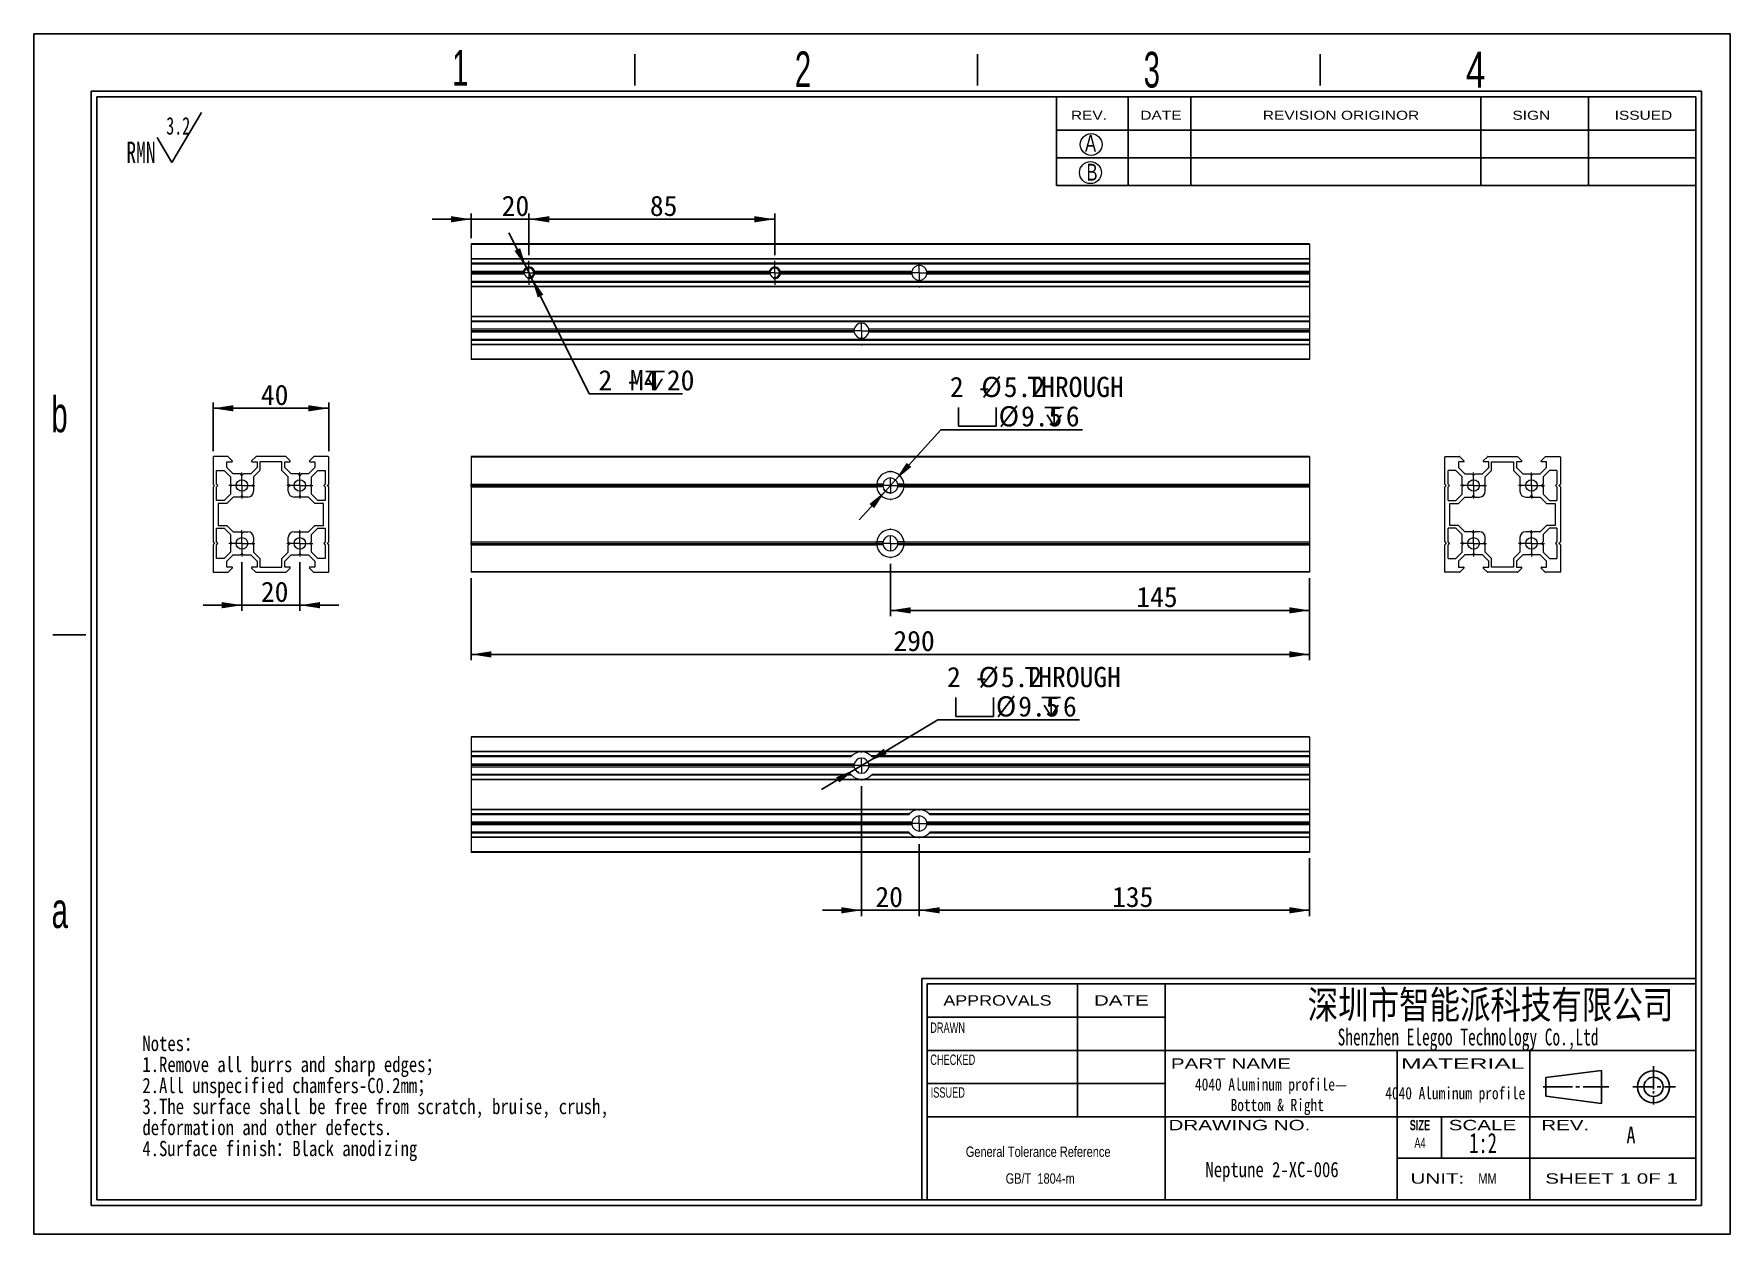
# Model space of a CAD drawing. Header units: millimetres. Extents: x 2 to 295, y 1 to 209.
import ezdxf

# ---------------------------------------------------------------- set-up
doc = ezdxf.new("R2010")
doc.units = ezdxf.units.MM
doc.linetypes.add('CENTER', pattern=[10.16, 6.35, -1.27, 1.27, -1.27])
doc.layers.add('DIM', color=5, linetype='Continuous')
doc.layers.add('SLD-0', color=179, linetype='Continuous')
doc.layers.add('中心线', color=1, linetype='CENTER', lineweight=15)
doc.styles.add('SLDTEXTSTYLE0', font='SIMSUN.TTC', dxfattribs={"width": 0.67})
doc.styles.add('SLDTEXTSTYLE1', font='SIMSUN.TTC', dxfattribs={"width": 0.8})
doc.styles.add('SLDTEXTSTYLE10', font='ARIAL.TTF', dxfattribs={"width": 0.7584})
doc.styles.add('SLDTEXTSTYLE11', font='ARIAL.TTF', dxfattribs={"width": 1.2324})
doc.styles.add('SLDTEXTSTYLE12', font='ARIAL.TTF', dxfattribs={"width": 1.7064})
doc.styles.add('SLDTEXTSTYLE13', font='SIMKAI.TTF', dxfattribs={"width": 0.67})
doc.styles.add('SLDTEXTSTYLE14', font='SIMSUN.TTC')
doc.styles.add('SLDTEXTSTYLE2', font='SIMSUN.TTC', dxfattribs={"width": 0.8, "bigfont": 'bigfont'})
doc.styles.add('SLDTEXTSTYLE3', font='SIMSUN.TTC', dxfattribs={"width": 0.8, "bigfont": 'bigfont'})
doc.styles.add('SLDTEXTSTYLE4', font='SIMSUN.TTC', dxfattribs={"width": 0.8})
doc.styles.add('SLDTEXTSTYLE5', font='ARIAL.TTF', dxfattribs={"width": 0.63516})
doc.styles.add('SLDTEXTSTYLE6', font='GOTHIC.TTF', dxfattribs={"width": 0.7304})
doc.styles.add('SLDTEXTSTYLE7', font='GOTHIC.TTF', dxfattribs={"width": 0.61171})
doc.styles.add('SLDTEXTSTYLE8', font='ARIALBD.TTF', dxfattribs={"width": 0.63516})
doc.styles.add('SLDTEXTSTYLE9', font='ARIAL.TTF', dxfattribs={"width": 1.422})
doc.dimstyles.new('SLDDIMSTYLE0', dxfattribs={"dimtxt": 3.5, "dimasz": 3.5, "dimexe": 0, "dimexo": 0.0625, "dimgap": 0.875, "dimtad": 2, "dimlfac": 2, "dimrnd": 1e-09, "dimzin": 12, "dimdsep": 46, "dimtxsty": 'SLDTEXTSTYLE0', "dimsah": 1, "dimcen": 0.09, "dimadec": 0, "dimazin": 3, "dimtfac": 1, "dimtofl": 0, "dimtmove": 0, "dimatfit": 3, "dimfxl": 0, "dimfrac": 2, "dimtolj": 1, "dimtzin": 12, "dimarcsym": 0})
doc.dimstyles.new('SLDDIMSTYLE1', dxfattribs={"dimtxt": 3.5, "dimasz": 3.5, "dimexe": 0, "dimexo": 0.0625, "dimgap": 0.875, "dimtad": 2, "dimlfac": 2, "dimrnd": 1e-09, "dimzin": 12, "dimdsep": 46, "dimtxsty": 'SLDTEXTSTYLE0', "dimsah": 1, "dimcen": 0.09, "dimadec": 0, "dimazin": 3, "dimtfac": 1, "dimtmove": 0, "dimatfit": 0, "dimfxl": 0, "dimfrac": 2, "dimtolj": 1, "dimtzin": 12, "dimarcsym": 0})
doc.dimstyles.new('SLDDIMSTYLE2', dxfattribs={"dimtxt": 3.5, "dimasz": 3.5, "dimexe": 0, "dimexo": 0.0625, "dimgap": 0.875, "dimtad": 0, "dimtih": 1, "dimtoh": 1, "dimlfac": 2, "dimrnd": 1e-09, "dimzin": 12, "dimdsep": 46, "dimtxsty": 'SLDTEXTSTYLE0', "dimsah": 1, "dimcen": 0, "dimadec": 0, "dimazin": 3, "dimtfac": 1, "dimtmove": 0, "dimatfit": 3, "dimfxl": 0, "dimfrac": 2, "dimtolj": 1, "dimtzin": 12, "dimarcsym": 0})

msp = doc.modelspace()

# ---------------------------------------------------------------- texts
at = {"color": 7, "linetype": 'Continuous', "lineweight": 0, "insert": (250.0025, 18.7725), "char_height": 3.5, "attachment_point": 1, "style": 'SLDTEXTSTYLE0'}
msp.add_mtext('1:2', dxfattribs=at)
at = {"layer": 'SLD-0'}
for s, insert, char_height, attachment_point, style in [('1', (74.111, 205.8988), 6.172, 1, 'SLDTEXTSTYLE7'), ('2', (133.3881, 205.6552), 6.172, 1, 'SLDTEXTSTYLE7'), ('3', (193.7066, 205.5931), 6.172, 1, 'SLDTEXTSTYLE7'), ('4', (249.4405, 205.5869), 6.172, 1, 'SLDTEXTSTYLE6'), ('A', (183.5778, 191.2522), 2.9034, 1, 'SLDTEXTSTYLE6'), ('B', (183.8319, 186.2372), 2.9034, 1, 'SLDTEXTSTYLE6'), ('b', (4.8346, 146.0194), 6.172, 1, 'SLDTEXTSTYLE7'), ('a', (4.8798, 60.3511), 6.172, 1, 'SLDTEXTSTYLE7'), ('\\M+1905B圳\\M+18E73\\M+19271\\M+1945C\\M+19468\\M+189C8\\M+18B5A\\M+1974C\\M+18CC0\\M+18CF6\\M+18E69', (253.6756, 43.3374), 4.82808, 2, 'SLDTEXTSTYLE2'), ('4040 Aluminum profile', (247.59, 26.6992), 2.116667, 2, 'SLDTEXTSTYLE1'), ('A', (277.1784, 19.8537), 2.9104, 1, 'SLDTEXTSTYLE4'), ('Neptune 2-XC-006', (215.9061, 13.7637), 2.645833, 2, 'SLDTEXTSTYLE1')]:
    msp.add_mtext(s, dxfattribs=dict(at, insert=insert, char_height=char_height, attachment_point=attachment_point, style=style))
at = {"layer": 'SLD-0', "color": 179}
for s, insert, char_height, attachment_point, style in [('REV.', (181.1288, 195.4001), 1.55363, 1, 'SLDTEXTSTYLE11'), ('DATE', (193.1265, 195.4001), 1.55363, 1, 'SLDTEXTSTYLE11'), ('REVISION ORIGINOR', (214.3082, 195.4001), 1.553633, 1, 'SLDTEXTSTYLE11'), ('SIGN', (257.4664, 195.4001), 1.55363, 1, 'SLDTEXTSTYLE11'), ('ISSUED', (275.1481, 195.4001), 1.55363, 1, 'SLDTEXTSTYLE11'), ('APPROVALS', (168.4266, 42.5627), 1.79265, 2, 'SLDTEXTSTYLE11'), ('DATE', (189.8496, 42.5627), 1.79265, 2, 'SLDTEXTSTYLE9'), ('DRAWN', (159.8036, 37.8529), 1.79265, 2, 'SLDTEXTSTYLE5'), ('Shenzhen Elegoo Technology Co.,Ltd', (249.7983, 36.7996), 2.910417, 2, 'SLDTEXTSTYLE13'), ('CHECKED', (160.6957, 32.3147), 1.79265, 2, 'SLDTEXTSTYLE5'), ('PART NAME', (208.7939, 31.6454), 1.79265, 2, 'SLDTEXTSTYLE9'), ('MATERIAL', (248.8802, 31.6454), 1.79265, 2, 'SLDTEXTSTYLE12'), ('ISSUED', (159.837, 26.6544), 1.79265, 2, 'SLDTEXTSTYLE5'), ('DRAWING NO.', (210.268, 21.0216), 1.792654, 2, 'SLDTEXTSTYLE9'), ('SIZE', (241.4789, 21.0216), 1.79265, 2, 'SLDTEXTSTYLE8'), ('SCALE', (252.2889, 21.0216), 1.79265, 2, 'SLDTEXTSTYLE9'), ('REV.', (266.6102, 21.0216), 1.79265, 2, 'SLDTEXTSTYLE9'), ('A4', (241.4898, 17.9531), 1.79265, 2, 'SLDTEXTSTYLE5'), ('UNIT:', (244.4987, 11.7907), 1.79265, 2, 'SLDTEXTSTYLE9'), ('MM', (253.1609, 11.7907), 1.79265, 2, 'SLDTEXTSTYLE10'), ('SHEET 1 0F 1', (274.62, 11.7907), 1.792654, 2, 'SLDTEXTSTYLE9')]:
    msp.add_mtext(s, dxfattribs=dict(at, insert=insert, char_height=char_height, attachment_point=attachment_point, style=style))

# ---------------------------------------------------------------- blocks, each defined once
blk = doc.blocks.new('SW_NOTE_0')
at = {"layer": 'SLD-0', "color": 0}
for q in [(12.98, 9.35), (5.31, 5.02)]:
    blk.add_line((7.87, 0.69), q, dxfattribs=at)
at = {"layer": 'SLD-0', "color": 0, "attachment_point": 1, "style": 'SLDTEXTSTYLE0'}
for s, insert, char_height in [('3.2', (6.9, 8.55), 3.032), ('RMN', (0, 4.31), 3.704)]:
    blk.add_mtext(s, dxfattribs=dict(at, insert=insert, char_height=char_height))
blk = doc.blocks.new('SW_NOTE_1')
at = {"layer": 'SLD-0', "color": 0, "char_height": 2.1167, "attachment_point": 2}
for s, insert, style in [('4040 Aluminum profile—', (11.56, 2.46), 'SLDTEXTSTYLE2'), (' Bottom & Right', (12.07, -1.09), 'SLDTEXTSTYLE1')]:
    blk.add_mtext(s, dxfattribs=dict(at, insert=insert, style=style))
blk = doc.blocks.new('SW_NOTE_2')
at = {"layer": 'SLD-0', "color": 0, "char_height": 2.6458, "attachment_point": 1}
for s, insert, style in [('Notes\\M+18146', (0, 3.08), 'SLDTEXTSTYLE3'), ('1.Remove all burrs and sharp edges\\M+18147', (0, -0.55), 'SLDTEXTSTYLE3'), ('2.All unspecified chamfers-C0.2mm\\M+18147', (0, -4.19), 'SLDTEXTSTYLE3'), ('3.The surface shall be free from scratch, bruise, crush, ', (0, -7.82), 'SLDTEXTSTYLE4'), ('deformation and other defects.', (0, -11.45), 'SLDTEXTSTYLE4'), ('4.Surface finish\\M+18146Black anodizing', (0, -15.08), 'SLDTEXTSTYLE3')]:
    blk.add_mtext(s, dxfattribs=dict(at, insert=insert, style=style))
blk = doc.blocks.new('SW_NOTE_3')
at = {"layer": 'SLD-0', "color": 0, "char_height": 1.7927, "attachment_point": 2, "style": 'SLDTEXTSTYLE10'}
for s, insert in [('General Tolerance Reference ', (13.02, 2.31)), (' GB/T  1804-m', (13.11, -2.32))]:
    blk.add_mtext(s, dxfattribs=dict(at, insert=insert))
blk = doc.blocks.new('_D')
at = {"layer": 'DIM'}
for p, q in [((154.91, 68.69), (154.91, 56.24)), ((222.41, 66.24), (222.41, 56.24)), ((154.91, 57.24), (222.41, 57.24))]:
    blk.add_line(p, q, dxfattribs=at)
for points in [[(154.91, 57.24), (158.41, 56.7), (158.41, 57.78)], [(222.41, 57.24), (218.91, 57.78), (218.91, 56.7)]]:
    blk.add_solid(points, dxfattribs=at)
at = {"layer": 'DIM', "insert": (188.24, 61.31), "char_height": 3.5, "attachment_point": 1, "style": 'SLDTEXTSTYLE14'}
blk.add_mtext('135', dxfattribs=at)
blk = doc.blocks.new('_D_1')
at = {"layer": 'DIM'}
for p, q in [((144.91, 78.69), (144.91, 56.24)), ((154.91, 68.69), (154.91, 56.24)), ((144.91, 57.24), (138.18, 57.24)), ((144.91, 57.24), (154.91, 57.24)), ((154.91, 57.24), (161.64, 57.24))]:
    blk.add_line(p, q, dxfattribs=at)
for points in [[(144.91, 57.24), (141.41, 57.78), (141.41, 56.7)], [(154.91, 57.24), (158.41, 56.7), (158.41, 57.78)]]:
    blk.add_solid(points, dxfattribs=at)
at = {"layer": 'DIM', "insert": (147.32, 61.31), "char_height": 3.5, "attachment_point": 1, "style": 'SLDTEXTSTYLE14'}
blk.add_mtext('20', dxfattribs=at)
blk = doc.blocks.new('SW_SYMBOL_HOLE_SPOT')
at = {"layer": 'DIM', "color": 0}
for p, q in [((0, 875), (0, 75)), ((1600, 75), (1600, 875)), ((0, 75), (1600, 75))]:
    blk.add_line(p, q, dxfattribs=at)
blk = doc.blocks.new('SW_SYMBOL_HOLE_DEPTH')
at = {"layer": 'DIM', "color": 0}
for p, q in [((0, 875), (800, 875)), ((400, 875), (400, 75)), ((100, 555), (400, 75)), ((700, 555), (400, 75))]:
    blk.add_line(p, q, dxfattribs=at)
blk = doc.blocks.new('_D_2')
at = {"layer": 'DIM'}
for p, q in [((146.02, 82.91), (158.11, 90.16)), ((158.11, 90.16), (182.63, 90.16)), ((143.79, 81.57), (146.02, 82.91)), ((143.79, 81.57), (138.02, 78.11))]:
    blk.add_line(p, q, dxfattribs=at)
blk.add_arc((144.91, 82.24), 1.3, 206.4811, 248.5293, dxfattribs=at)
for points in [[(146.02, 82.91), (149.3, 84.24), (148.75, 85.17)], [(143.79, 81.57), (140.52, 80.23), (141.07, 79.31)]]:
    blk.add_solid(points, dxfattribs=at)
at = {"layer": 'DIM', "xscale": 0.004072727272727273, "yscale": 0.004072727272727273, "zscale": 0.004072727272727273}
for name, p in [('SW_SYMBOL_HOLE_SPOT', (161.21, 90.44)), ('SW_SYMBOL_HOLE_DEPTH', (176.09, 90.44))]:
    blk.add_blockref(name, p, dxfattribs=at)
at = {"layer": 'DIM', "char_height": 3.5, "attachment_point": 1, "style": 'SLDTEXTSTYLE14'}
for s, insert in [('2 - ', (159.7, 99.3)), ('%%c', (165.14, 99.3)), ('5.2', (169.01, 99.3)), ('THROUGH', (173.1, 99.3)), ('%%c', (168.14, 94.23)), ('9.5', (172.01, 94.23)), ('6', (179.75, 94.23))]:
    blk.add_mtext(s, dxfattribs=dict(at, insert=insert))
blk = doc.blocks.new('SW_CENTERMARKSYMBOL_0')
at = {"layer": '中心线', "color": 0}
for p, q in [((-2.5, 0), (-2.55, 0)), ((0, 0), (-1.25, 0)), ((0, 2.5), (0, 2.55)), ((0, 0), (0, 1.25)), ((0, 0), (0, -1.25)), ((0, 0), (1.25, 0)), ((2.5, 0), (2.55, 0)), ((0, -2.5), (0, -2.55))]:
    blk.add_line(p, q, dxfattribs=at)
blk = doc.blocks.new('SW_CENTERMARKSYMBOL_1')
at = {"layer": '中心线', "color": 0}
for p, q in [((-2.5, 0), (-2.55, 0)), ((0, 0), (-1.25, 0)), ((0, 2.5), (0, 2.55)), ((0, 0), (0, 1.25)), ((0, 0), (0, -1.25)), ((0, 0), (1.25, 0)), ((2.5, 0), (2.55, 0)), ((0, -2.5), (0, -2.55))]:
    blk.add_line(p, q, dxfattribs=at)
blk = doc.blocks.new('_D_3')
at = {"layer": 'DIM'}
for p, q in [((77.41, 114.65), (77.41, 100.46)), ((222.41, 114.65), (222.41, 100.46)), ((77.41, 101.46), (222.41, 101.46))]:
    blk.add_line(p, q, dxfattribs=at)
for points in [[(77.41, 101.46), (80.91, 100.92), (80.91, 102)], [(222.41, 101.46), (218.91, 102), (218.91, 100.92)]]:
    blk.add_solid(points, dxfattribs=at)
at = {"layer": 'DIM', "insert": (150.43, 105.54), "char_height": 3.5, "attachment_point": 1, "style": 'SLDTEXTSTYLE14'}
blk.add_mtext('290', dxfattribs=at)
blk = doc.blocks.new('_D_4')
at = {"layer": 'DIM'}
for p, q in [((149.91, 117.1), (149.91, 108.06)), ((222.41, 114.65), (222.41, 108.06)), ((149.91, 109.06), (222.41, 109.06))]:
    blk.add_line(p, q, dxfattribs=at)
for points in [[(149.91, 109.06), (153.41, 108.53), (153.41, 109.6)], [(222.41, 109.06), (218.91, 109.6), (218.91, 108.53)]]:
    blk.add_solid(points, dxfattribs=at)
at = {"layer": 'DIM', "insert": (192.44, 113.14), "char_height": 3.5, "attachment_point": 1, "style": 'SLDTEXTSTYLE14'}
blk.add_mtext('145', dxfattribs=at)
blk = doc.blocks.new('_D_5')
at = {"layer": 'DIM'}
for p, q in [((150.78, 131.61), (158.61, 140.29)), ((158.61, 140.29), (183.12, 140.29)), ((149.04, 129.68), (144.53, 124.69)), ((149.04, 129.68), (150.78, 131.61))]:
    blk.add_line(p, q, dxfattribs=at)
blk.add_arc((149.91, 130.65), 1.3, 206.4811, 265.4911, dxfattribs=at)
for points in [[(150.78, 131.61), (153.53, 133.85), (152.73, 134.57)], [(149.04, 129.68), (146.29, 127.45), (147.09, 126.72)]]:
    blk.add_solid(points, dxfattribs=at)
at = {"layer": 'DIM', "xscale": 0.004072727272727273, "yscale": 0.004072727272727273, "zscale": 0.004072727272727273}
for name, p in [('SW_SYMBOL_HOLE_SPOT', (161.71, 140.57)), ('SW_SYMBOL_HOLE_DEPTH', (176.59, 140.57))]:
    blk.add_blockref(name, p, dxfattribs=at)
at = {"layer": 'DIM', "char_height": 3.5, "attachment_point": 1, "style": 'SLDTEXTSTYLE14'}
for s, insert in [('%%c', (165.64, 149.43)), ('2 - ', (160.2, 149.43)), ('5.2', (169.51, 149.43)), ('THROUGH', (173.6, 149.43)), ('%%c', (168.63, 144.36)), ('9.5', (172.5, 144.36)), ('6', (180.25, 144.36))]:
    blk.add_mtext(s, dxfattribs=dict(at, insert=insert))
blk = doc.blocks.new('SW_CENTERMARKSYMBOL_2')
at = {"layer": '中心线', "color": 0}
for p, q in [((-2.5, 0), (-2.55, 0)), ((0, 0), (-1.25, 0)), ((0, 2.5), (0, 2.55)), ((0, 0), (0, 1.25)), ((0, 0), (0, -1.25)), ((0, 0), (1.25, 0)), ((2.5, 0), (2.55, 0)), ((0, -2.5), (0, -2.55))]:
    blk.add_line(p, q, dxfattribs=at)
blk = doc.blocks.new('SW_CENTERMARKSYMBOL_3')
at = {"layer": '中心线', "color": 0}
for p, q in [((-2.5, 0), (-2.55, 0)), ((0, 0), (-1.25, 0)), ((0, 2.5), (0, 2.55)), ((0, 0), (0, 1.25)), ((0, 0), (0, -1.25)), ((0, 0), (1.25, 0)), ((2.5, 0), (2.55, 0)), ((0, -2.5), (0, -2.55))]:
    blk.add_line(p, q, dxfattribs=at)
blk = doc.blocks.new('_D_6')
at = {"layer": 'DIM'}
for p, q in [((32.79, 136.55), (32.79, 144.98)), ((32.79, 143.98), (52.79, 143.98)), ((52.79, 136.55), (52.79, 144.98))]:
    blk.add_line(p, q, dxfattribs=at)
for points in [[(32.79, 143.98), (36.29, 143.45), (36.29, 144.52)], [(52.79, 143.98), (49.29, 144.52), (49.29, 143.45)]]:
    blk.add_solid(points, dxfattribs=at)
at = {"layer": 'DIM', "insert": (41.06, 148.06), "char_height": 3.5, "attachment_point": 1, "style": 'SLDTEXTSTYLE14'}
blk.add_mtext('40', dxfattribs=at)
blk = doc.blocks.new('_D_7')
at = {"layer": 'DIM'}
for p, q in [((37.79, 117.4), (37.79, 108.96)), ((47.79, 117.4), (47.79, 108.96)), ((37.79, 109.96), (31.06, 109.96)), ((37.79, 109.96), (47.79, 109.96)), ((47.79, 109.96), (54.52, 109.96))]:
    blk.add_line(p, q, dxfattribs=at)
for points in [[(37.79, 109.96), (34.29, 110.5), (34.29, 109.42)], [(47.79, 109.96), (51.29, 109.42), (51.29, 110.5)]]:
    blk.add_solid(points, dxfattribs=at)
at = {"layer": 'DIM', "insert": (41.06, 114.03), "char_height": 3.5, "attachment_point": 1, "style": 'SLDTEXTSTYLE14'}
blk.add_mtext('20', dxfattribs=at)
blk = doc.blocks.new('SW_CENTERMARKSYMBOL_4')
at = {"layer": '中心线', "color": 0}
for p, q in [((-1.25, 0), (-2.25, 0)), ((0, 0), (-1.25, 0)), ((0, 1.25), (0, 2.25)), ((0, 0), (0, 1.25)), ((0, 0), (0, -1.25)), ((0, 0), (1.25, 0)), ((1.25, 0), (2.25, 0)), ((0, -1.25), (0, -2.25))]:
    blk.add_line(p, q, dxfattribs=at)
blk = doc.blocks.new('SW_CENTERMARKSYMBOL_5')
at = {"layer": '中心线', "color": 0}
for p, q in [((-1.25, 0), (-2.25, 0)), ((0, 0), (-1.25, 0)), ((0, 1.25), (0, 2.25)), ((0, 0), (0, 1.25)), ((0, 0), (0, -1.25)), ((0, 0), (1.25, 0)), ((1.25, 0), (2.25, 0)), ((0, -1.25), (0, -2.25))]:
    blk.add_line(p, q, dxfattribs=at)
blk = doc.blocks.new('SW_CENTERMARKSYMBOL_6')
at = {"layer": '中心线', "color": 0}
for p, q in [((-1.25, 0), (-2.25, 0)), ((0, 0), (-1.25, 0)), ((0, 1.25), (0, 2.25)), ((0, 0), (0, 1.25)), ((0, 0), (0, -1.25)), ((0, 0), (1.25, 0)), ((1.25, 0), (2.25, 0)), ((0, -1.25), (0, -2.25))]:
    blk.add_line(p, q, dxfattribs=at)
blk = doc.blocks.new('SW_CENTERMARKSYMBOL_7')
at = {"layer": '中心线', "color": 0}
for p, q in [((-1.25, 0), (-2.25, 0)), ((0, 0), (-1.25, 0)), ((0, 1.25), (0, 2.25)), ((0, 0), (0, 1.25)), ((0, 0), (0, -1.25)), ((0, 0), (1.25, 0)), ((1.25, 0), (2.25, 0)), ((0, -1.25), (0, -2.25))]:
    blk.add_line(p, q, dxfattribs=at)
blk = doc.blocks.new('SW_CENTERMARKSYMBOL_8')
at = {"layer": '中心线', "color": 0}
for p, q in [((-1.25, 0), (-2.25, 0)), ((0, 0), (-1.25, 0)), ((0, 1.25), (0, 2.25)), ((0, 0), (0, 1.25)), ((0, 0), (0, -1.25)), ((0, 0), (1.25, 0)), ((1.25, 0), (2.25, 0)), ((0, -1.25), (0, -2.25))]:
    blk.add_line(p, q, dxfattribs=at)
blk = doc.blocks.new('SW_CENTERMARKSYMBOL_9')
at = {"layer": '中心线', "color": 0}
for p, q in [((-1.25, 0), (-2.25, 0)), ((0, 0), (-1.25, 0)), ((0, 1.25), (0, 2.25)), ((0, 0), (0, 1.25)), ((0, 0), (0, -1.25)), ((0, 0), (1.25, 0)), ((1.25, 0), (2.25, 0)), ((0, -1.25), (0, -2.25))]:
    blk.add_line(p, q, dxfattribs=at)
blk = doc.blocks.new('SW_CENTERMARKSYMBOL_10')
at = {"layer": '中心线', "color": 0}
for p, q in [((-1.25, 0), (-2.25, 0)), ((0, 0), (-1.25, 0)), ((0, 1.25), (0, 2.25)), ((0, 0), (0, 1.25)), ((0, 0), (0, -1.25)), ((0, 0), (1.25, 0)), ((1.25, 0), (2.25, 0)), ((0, -1.25), (0, -2.25))]:
    blk.add_line(p, q, dxfattribs=at)
blk = doc.blocks.new('SW_CENTERMARKSYMBOL_11')
at = {"layer": '中心线', "color": 0}
for p, q in [((-1.25, 0), (-2.25, 0)), ((0, 0), (-1.25, 0)), ((0, 1.25), (0, 2.25)), ((0, 0), (0, 1.25)), ((0, 0), (0, -1.25)), ((0, 0), (1.25, 0)), ((1.25, 0), (2.25, 0)), ((0, -1.25), (0, -2.25))]:
    blk.add_line(p, q, dxfattribs=at)
blk = doc.blocks.new('_D_8')
at = {"layer": 'DIM'}
for p, q in [((87.41, 170.47), (87.41, 177.65)), ((87.41, 176.65), (129.91, 176.65)), ((129.91, 170.47), (129.91, 177.65))]:
    blk.add_line(p, q, dxfattribs=at)
for points in [[(87.41, 176.65), (90.91, 176.11), (90.91, 177.19)], [(129.91, 176.65), (126.41, 177.19), (126.41, 176.11)]]:
    blk.add_solid(points, dxfattribs=at)
at = {"layer": 'DIM', "insert": (108.32, 180.72), "char_height": 3.5, "attachment_point": 1, "style": 'SLDTEXTSTYLE14'}
blk.add_mtext('85', dxfattribs=at)
blk = doc.blocks.new('_D_9')
at = {"layer": 'DIM'}
for p, q in [((77.41, 176.65), (70.68, 176.65)), ((77.41, 173.39), (77.41, 177.65)), ((77.41, 176.65), (87.41, 176.65)), ((87.41, 170.47), (87.41, 177.65)), ((87.41, 176.65), (94.14, 176.65))]:
    blk.add_line(p, q, dxfattribs=at)
for points in [[(77.41, 176.65), (73.91, 177.19), (73.91, 176.11)], [(87.41, 176.65), (90.91, 176.11), (90.91, 177.19)]]:
    blk.add_solid(points, dxfattribs=at)
at = {"layer": 'DIM', "insert": (82.7, 180.72), "char_height": 3.5, "attachment_point": 1, "style": 'SLDTEXTSTYLE14'}
blk.add_mtext('20', dxfattribs=at)
blk = doc.blocks.new('_D_10')
at = {"layer": 'DIM'}
for p, q in [((86.96, 168.29), (83.95, 174.31)), ((86.96, 168.29), (87.86, 166.5)), ((87.86, 166.5), (97.84, 146.51)), ((97.84, 146.51), (113.98, 146.51))]:
    blk.add_line(p, q, dxfattribs=at)
for points in [[(86.96, 168.29), (85.88, 171.66), (84.92, 171.18)], [(87.86, 166.5), (88.94, 163.13), (89.9, 163.61)]]:
    blk.add_solid(points, dxfattribs=at)
at = {"layer": 'DIM', "xscale": 0.004072727272727273, "yscale": 0.004072727272727273, "zscale": 0.004072727272727273}
blk.add_blockref('SW_SYMBOL_HOLE_DEPTH', (107.6, 146.8), dxfattribs=at)
at = {"layer": 'DIM', "char_height": 3.5, "attachment_point": 1, "style": 'SLDTEXTSTYLE14'}
for s, insert in [('2 - ', (99.43, 150.59)), ('M4', (104.87, 150.59)), ('20', (111.26, 150.59))]:
    blk.add_mtext(s, dxfattribs=dict(at, insert=insert))
blk = doc.blocks.new('SW_CENTERMARKSYMBOL_12')
at = {"layer": '中心线', "color": 0}
for p, q in [((-1.25, 0), (-2.075, 0)), ((0, 0), (-1.25, 0)), ((0, 1.25), (0, 2.075)), ((0, 0), (0, 1.25)), ((0, 0), (0, -1.25)), ((0, 0), (1.25, 0)), ((1.25, 0), (2.075, 0)), ((0, -1.25), (0, -2.075))]:
    blk.add_line(p, q, dxfattribs=at)
blk = doc.blocks.new('SW_CENTERMARKSYMBOL_13')
at = {"layer": '中心线', "color": 0}
for p, q in [((-1.25, 0), (-2.075, 0)), ((0, 0), (-1.25, 0)), ((0, 1.25), (0, 2.075)), ((0, 0), (0, 1.25)), ((0, 0), (0, -1.25)), ((0, 0), (1.25, 0)), ((1.25, 0), (2.075, 0)), ((0, -1.25), (0, -2.075))]:
    blk.add_line(p, q, dxfattribs=at)
blk = doc.blocks.new('SW_CENTERMARKSYMBOL_14')
at = {"layer": '中心线', "color": 0}
for p, q in [((-2.5, 0), (-2.55, 0)), ((0, 0), (-1.25, 0)), ((0, 2.5), (0, 2.55)), ((0, 0), (0, 1.25)), ((0, 0), (0, -1.25)), ((0, 0), (1.25, 0)), ((2.5, 0), (2.55, 0)), ((0, -2.5), (0, -2.55))]:
    blk.add_line(p, q, dxfattribs=at)
blk = doc.blocks.new('SW_CENTERMARKSYMBOL_15')
at = {"layer": '中心线', "color": 0}
for p, q in [((-2.5, 0), (-2.55, 0)), ((0, 0), (-1.25, 0)), ((0, 2.5), (0, 2.55)), ((0, 0), (0, 1.25)), ((0, 0), (0, -1.25)), ((0, 0), (1.25, 0)), ((2.5, 0), (2.55, 0)), ((0, -2.5), (0, -2.55))]:
    blk.add_line(p, q, dxfattribs=at)

# ---------------------------------------------------------------- dimensions: what is measured, and where the dimension line sits
at = {"layer": 'DIM'}
for base, p1, p2, dimstyle, picture, middle in [((87.409, 176.6486), (77.409, 172.3944), (87.409, 169.4694), 'SLDDIMSTYLE1', '_D_9', (84.0605, 176.6486)), ((129.909, 176.6486), (87.409, 169.4694), (129.909, 169.4694), 'SLDDIMSTYLE0', '_D_8', (109.6796, 176.6486)), ((52.7866, 143.9849), (32.7866, 135.5483), (52.7866, 135.5483), 'SLDDIMSTYLE0', '_D_6', (42.4214, 143.9849)), ((47.7866, 109.9591), (37.7866, 118.3983), (47.7866, 118.3983), 'SLDDIMSTYLE1', '_D_7', (42.4214, 109.9591)), ((222.409, 109.0636), (149.909, 118.0983), (222.409, 115.6483), 'SLDDIMSTYLE0', '_D_4', (194.4811, 109.0636)), ((222.409, 101.4632), (77.409, 115.6483), (222.409, 115.6483), 'SLDDIMSTYLE0', '_D_3', (152.4695, 101.4632)), ((154.909, 57.2369), (144.909, 79.6869), (154.909, 69.6869), 'SLDDIMSTYLE1', '_D_1', (148.682, 57.2369)), ((222.409, 57.2369), (154.909, 69.6869), (222.409, 67.2369), 'SLDDIMSTYLE0', '_D', (190.2789, 57.2369))]:
    dim = msp.add_linear_dim(base=base, p1=p1, p2=p2, dimstyle=dimstyle, dxfattribs=at)
    dim.commit()
    dim.dimension.update_dxf_attribs({"geometry": picture, "text_midpoint": middle, "dimtype": 160})
for p1, p2, text, picture, middle in [((87.856, 166.4999), (86.962, 168.289), '2 - <>{\\fGDT;x}20', '_D_10', (106.7072, 149.0514)), ((150.7802, 131.6132), (149.0378, 129.6834), '2 - <>THROUGH\\P{\\fGDT;v}%%c9.5{\\fGDT;x}6', '_D_5', (171.6608, 145.3597)), ((146.0238, 82.9057), (143.7942, 81.5681), '2 - <>THROUGH\\P{\\fGDT;v}%%c9.5{\\fGDT;x}6', '_D_2', (171.1629, 95.2317))]:
    dim = msp.add_diameter_dim_2p(p1=p1, p2=p2, text=text, dimstyle='SLDDIMSTYLE2', dxfattribs=at)
    dim.commit()
    dim.dimension.update_dxf_attribs({"geometry": picture, "text_midpoint": middle, "dimtype": 163})

# ---------------------------------------------------------------- linework, layer by layer
at = {"color": 7, "linetype": 'Continuous', "lineweight": 15}
for p, q in [((222.409, 172.3944), (77.409, 172.3944)), ((77.409, 172.3944), (77.409, 172.2944)), ((222.409, 172.2944), (77.409, 172.2944)), ((77.409, 172.2944), (77.409, 169.8359)), ((222.409, 172.3944), (222.409, 172.2944)), ((222.409, 172.2944), (222.409, 169.8359)), ((222.409, 169.8359), (77.409, 169.8359)), ((77.409, 169.8359), (77.409, 169.7651)), ((222.409, 169.7651), (77.409, 169.7651)), ((77.409, 169.7651), (77.409, 169.0651)), ((222.409, 169.0651), (77.409, 169.0651)), ((77.409, 169.0651), (77.409, 169.0359)), ((77.409, 169.0359), (222.409, 169.0359)), ((77.409, 169.0359), (77.409, 168.8995)), ((222.409, 168.8995), (77.409, 168.8995)), ((77.409, 168.8995), (77.409, 167.6444)), ((86.6228, 167.6444), (77.409, 167.6444)), ((77.409, 167.6444), (77.409, 167.3944)), ((86.584, 167.3944), (77.409, 167.3944)), ((77.409, 167.3944), (77.409, 167.1444)), ((129.1228, 167.6444), (88.1952, 167.6444)), ((129.084, 167.3944), (88.234, 167.3944)), ((153.6332, 167.6444), (130.6952, 167.6444)), ((153.609, 167.3944), (130.734, 167.3944)), ((222.409, 167.6444), (156.1847, 167.6444)), ((222.409, 167.3944), (156.209, 167.3944)), ((222.409, 169.8359), (222.409, 169.7651)), ((222.409, 169.7651), (222.409, 169.0651)), ((222.409, 169.0651), (222.409, 169.0359)), ((222.409, 169.0359), (222.409, 168.8995)), ((222.409, 168.8995), (222.409, 167.6444)), ((222.409, 167.6444), (222.409, 167.3944)), ((222.409, 167.3944), (222.409, 167.1444)), ((86.6228, 167.1444), (77.409, 167.1444)), ((77.409, 167.1444), (77.409, 165.8894)), ((222.409, 165.8894), (77.409, 165.8894)), ((77.409, 165.8894), (77.409, 165.753)), ((222.409, 165.753), (77.409, 165.753)), ((77.409, 165.753), (77.409, 165.7237)), ((222.409, 165.7237), (77.409, 165.7237)), ((77.409, 165.7237), (77.409, 165.0237)), ((222.409, 165.0237), (77.409, 165.0237)), ((77.409, 165.0237), (77.409, 164.953)), ((222.409, 164.953), (77.409, 164.953)), ((77.409, 164.953), (77.409, 159.8359)), ((129.1228, 167.1444), (88.1952, 167.1444)), ((153.6332, 167.1444), (130.6952, 167.1444)), ((222.409, 167.1444), (156.1847, 167.1444)), ((222.409, 167.1444), (222.409, 165.8894)), ((222.409, 165.8894), (222.409, 165.753)), ((222.409, 165.753), (222.409, 165.7237)), ((222.409, 165.7237), (222.409, 165.0237)), ((222.409, 165.0237), (222.409, 164.953)), ((222.409, 164.953), (222.409, 159.8359)), ((222.409, 159.8359), (77.409, 159.8359)), ((77.409, 159.8359), (77.409, 159.7651)), ((222.409, 159.7651), (77.409, 159.7651)), ((77.409, 159.7651), (77.409, 159.0651)), ((222.409, 159.0651), (77.409, 159.0651)), ((77.409, 159.0651), (77.409, 159.0359)), ((77.409, 159.0359), (222.409, 159.0359)), ((77.409, 159.0359), (77.409, 158.8995)), ((222.409, 158.8995), (77.409, 158.8995)), ((77.409, 158.8995), (77.409, 157.6444)), ((222.409, 159.8359), (222.409, 159.7651)), ((222.409, 159.7651), (222.409, 159.0651)), ((222.409, 159.0651), (222.409, 159.0359)), ((222.409, 159.0359), (222.409, 158.8995)), ((222.409, 158.8995), (222.409, 157.6444)), ((143.6332, 157.6444), (77.409, 157.6444)), ((77.409, 157.6444), (77.409, 157.3944)), ((143.609, 157.3944), (77.409, 157.3944)), ((77.409, 157.3944), (77.409, 157.1444)), ((143.6332, 157.1444), (77.409, 157.1444)), ((77.409, 157.1444), (77.409, 155.8894)), ((222.409, 155.8894), (77.409, 155.8894)), ((77.409, 155.8894), (77.409, 155.753)), ((222.409, 155.753), (77.409, 155.753)), ((77.409, 155.753), (77.409, 155.7237)), ((222.409, 155.7237), (77.409, 155.7237)), ((77.409, 155.7237), (77.409, 155.0237)), ((222.409, 157.6444), (146.1847, 157.6444)), ((222.409, 157.1444), (146.1847, 157.1444)), ((222.409, 157.3944), (146.209, 157.3944)), ((222.409, 157.6444), (222.409, 157.3944)), ((222.409, 157.3944), (222.409, 157.1444)), ((222.409, 157.1444), (222.409, 155.8894)), ((222.409, 155.8894), (222.409, 155.753)), ((222.409, 155.753), (222.409, 155.7237)), ((222.409, 155.7237), (222.409, 155.0237)), ((222.409, 155.0237), (77.409, 155.0237)), ((77.409, 155.0237), (77.409, 154.953)), ((222.409, 154.953), (77.409, 154.953)), ((77.409, 154.953), (77.409, 152.4944)), ((222.409, 155.0237), (222.409, 154.953)), ((222.409, 154.953), (222.409, 152.4944)), ((222.409, 152.4944), (77.409, 152.4944)), ((77.409, 152.4944), (77.409, 152.3944)), ((222.409, 152.3944), (77.409, 152.3944)), ((222.409, 152.4944), (222.409, 152.3944)), ((32.7866, 135.5483), (32.7866, 130.8983)), ((35.3452, 135.6483), (32.8866, 135.6483)), ((36.1159, 134.919), (35.4159, 135.619)), ((40.1573, 135.619), (39.4573, 134.919)), ((45.3452, 135.6483), (40.228, 135.6483)), ((46.1159, 134.919), (45.4159, 135.619)), ((50.1573, 135.619), (49.4573, 134.919)), ((52.6866, 135.6483), (50.228, 135.6483)), ((52.7866, 130.8983), (52.7866, 135.5483)), ((222.409, 135.6483), (77.409, 135.6483)), ((77.409, 135.6483), (77.409, 135.5483)), ((222.409, 135.5483), (77.409, 135.5483)), ((77.409, 135.5483), (77.409, 130.8983)), ((222.409, 135.6483), (222.409, 135.5483)), ((222.409, 135.5483), (222.409, 130.8983)), ((245.7647, 130.8983), (245.7647, 135.5483)), ((245.8647, 135.6483), (248.3232, 135.6483)), ((248.3939, 135.619), (249.0939, 134.919)), ((252.4354, 134.919), (253.1354, 135.619)), ((253.2061, 135.6483), (258.3232, 135.6483)), ((258.3939, 135.619), (259.0939, 134.919)), ((262.4354, 134.919), (263.1354, 135.619)), ((263.2061, 135.6483), (265.6647, 135.6483)), ((265.7647, 135.5483), (265.7647, 130.8983)), ((33.3866, 133.2533), (34.6866, 133.2533)), ((33.3866, 130.8983), (33.3866, 133.2533)), ((34.6866, 133.2533), (35.7866, 132.1533)), ((35.1816, 134.7483), (36.0452, 134.7483)), ((35.1816, 133.7483), (35.1816, 134.7483)), ((36.2816, 132.6483), (35.1816, 133.7483)), ((35.7866, 132.1533), (35.7866, 130.8983)), ((37.5366, 132.6483), (36.2816, 132.6483)), ((37.7866, 132.3983), (37.5366, 132.6483)), ((38.0366, 132.6483), (37.7866, 132.3983)), ((39.2916, 132.6483), (38.0366, 132.6483)), ((40.3916, 133.7483), (39.2916, 132.6483)), ((39.528, 134.7483), (40.3916, 134.7483)), ((40.8866, 133.2533), (39.7866, 132.1533)), ((39.7866, 132.1533), (39.7866, 130.8983)), ((40.3916, 134.7483), (40.3916, 133.7483)), ((44.6866, 134.7483), (40.8866, 134.7483)), ((40.8866, 134.7483), (40.8866, 133.2533)), ((44.6866, 133.2533), (44.6866, 134.7483)), ((45.7866, 132.1533), (44.6866, 133.2533)), ((45.1816, 134.7483), (46.0452, 134.7483)), ((45.1816, 133.7483), (45.1816, 134.7483)), ((46.2816, 132.6483), (45.1816, 133.7483)), ((45.7866, 130.8983), (45.7866, 132.1533)), ((47.5366, 132.6483), (46.2816, 132.6483)), ((47.7866, 132.3983), (47.5366, 132.6483)), ((48.0366, 132.6483), (47.7866, 132.3983)), ((49.2916, 132.6483), (48.0366, 132.6483)), ((50.3916, 133.7483), (49.2916, 132.6483)), ((49.528, 134.7483), (50.3916, 134.7483)), ((49.7866, 132.1533), (50.8866, 133.2533)), ((49.7866, 130.8983), (49.7866, 132.1533)), ((50.3916, 134.7483), (50.3916, 133.7483)), ((50.8866, 133.2533), (52.1866, 133.2533)), ((52.1866, 133.2533), (52.1866, 130.8983)), ((247.6647, 133.2533), (246.3647, 133.2533)), ((246.3647, 130.8983), (246.3647, 133.2533)), ((248.7647, 132.1533), (247.6647, 133.2533)), ((249.0232, 134.7483), (248.1596, 134.7483)), ((248.1596, 134.7483), (248.1596, 133.7483)), ((248.1596, 133.7483), (249.2596, 132.6483)), ((248.7647, 130.8983), (248.7647, 132.1533)), ((249.2596, 132.6483), (250.5147, 132.6483)), ((250.5147, 132.6483), (250.7647, 132.3983)), ((250.7647, 132.3983), (251.0147, 132.6483)), ((251.0147, 132.6483), (252.2697, 132.6483)), ((252.2697, 132.6483), (253.3697, 133.7483)), ((253.3697, 134.7483), (252.5061, 134.7483)), ((252.7647, 132.1533), (253.8647, 133.2533)), ((252.7647, 130.8983), (252.7647, 132.1533)), ((253.3697, 133.7483), (253.3697, 134.7483)), ((253.8647, 134.7483), (257.6647, 134.7483)), ((253.8647, 133.2533), (253.8647, 134.7483)), ((257.6647, 134.7483), (257.6647, 133.2533)), ((257.6647, 133.2533), (258.7647, 132.1533)), ((259.0232, 134.7483), (258.1596, 134.7483)), ((258.1596, 134.7483), (258.1596, 133.7483)), ((258.1596, 133.7483), (259.2596, 132.6483)), ((258.7647, 132.1533), (258.7647, 130.8983)), ((259.2596, 132.6483), (260.5147, 132.6483)), ((260.5147, 132.6483), (260.7647, 132.3983)), ((260.7647, 132.3983), (261.0147, 132.6483)), ((261.0147, 132.6483), (262.2697, 132.6483)), ((262.2697, 132.6483), (263.3697, 133.7483)), ((263.3697, 134.7483), (262.5061, 134.7483)), ((263.8647, 133.2533), (262.7647, 132.1533)), ((262.7647, 132.1533), (262.7647, 130.8983)), ((263.3697, 133.7483), (263.3697, 134.7483)), ((265.1647, 133.2533), (263.8647, 133.2533)), ((265.1647, 133.2533), (265.1647, 130.8983)), ((32.7866, 130.8983), (33.0366, 130.6483)), ((33.0366, 130.6483), (32.7866, 130.3983)), ((32.7866, 130.3983), (32.7866, 120.8983)), ((33.6366, 130.6483), (33.3866, 130.8983)), ((33.3866, 130.3983), (33.6366, 130.6483)), ((33.3866, 128.0433), (33.3866, 130.3983)), ((35.7866, 129.1433), (34.6866, 128.0433)), ((35.7866, 130.8983), (36.0366, 130.6483)), ((36.0366, 130.6483), (35.7866, 130.3983)), ((35.7866, 130.3983), (35.7866, 129.1433)), ((39.7866, 130.8983), (39.5366, 130.6483)), ((39.5366, 130.6483), (39.7866, 130.3983)), ((39.7866, 130.3983), (39.7866, 129.6483)), ((46.0366, 130.6483), (45.7866, 130.8983)), ((45.7866, 130.3983), (46.0366, 130.6483)), ((45.7866, 129.6483), (45.7866, 130.3983)), ((49.5366, 130.6483), (49.7866, 130.8983)), ((49.7866, 130.3983), (49.5366, 130.6483)), ((49.7866, 129.1433), (49.7866, 130.3983)), ((50.8866, 128.0433), (49.7866, 129.1433)), ((52.1866, 130.8983), (51.9366, 130.6483)), ((51.9366, 130.6483), (52.1866, 130.3983)), ((52.1866, 130.3983), (52.1866, 128.0433)), ((52.5366, 130.6483), (52.7866, 130.8983)), ((52.7866, 130.3983), (52.5366, 130.6483)), ((52.7866, 120.8983), (52.7866, 130.3983)), ((77.409, 130.8983), (147.5472, 130.8983)), ((77.409, 130.6483), (77.409, 130.8983)), ((77.409, 130.6483), (147.534, 130.6483)), ((77.409, 130.3983), (77.409, 130.6483)), ((77.409, 130.3983), (147.5472, 130.3983)), ((77.409, 130.3983), (77.409, 120.8983)), ((148.609, 130.6483), (147.534, 130.6483)), ((148.6332, 130.8983), (147.5472, 130.8983)), ((148.6332, 130.3983), (147.5472, 130.3983)), ((149.1467, 131.6483), (149.0783, 131.6483)), ((150.7396, 131.6483), (150.6712, 131.6483)), ((152.2708, 130.8983), (151.1847, 130.8983)), ((152.2708, 130.3983), (151.1847, 130.3983)), ((152.284, 130.6483), (151.209, 130.6483)), ((152.2708, 130.8983), (222.409, 130.8983)), ((152.2708, 130.3983), (222.409, 130.3983)), ((152.284, 130.6483), (222.409, 130.6483)), ((222.409, 130.8983), (222.409, 130.6483)), ((222.409, 130.6483), (222.409, 130.3983)), ((222.409, 130.3983), (222.409, 120.8983)), ((245.7647, 130.8983), (246.0147, 130.6483)), ((246.0147, 130.6483), (245.7647, 130.3983)), ((245.7647, 120.8983), (245.7647, 130.3983)), ((246.6147, 130.6483), (246.3647, 130.8983)), ((246.3647, 130.3983), (246.6147, 130.6483)), ((246.3647, 128.0433), (246.3647, 130.3983)), ((247.6647, 128.0433), (248.7647, 129.1433)), ((249.0147, 130.6483), (248.7647, 130.8983)), ((248.7647, 130.3983), (249.0147, 130.6483)), ((248.7647, 129.1433), (248.7647, 130.3983)), ((252.5147, 130.6483), (252.7647, 130.8983)), ((252.7647, 130.3983), (252.5147, 130.6483)), ((252.7647, 129.6483), (252.7647, 130.3983)), ((258.7647, 130.8983), (259.0147, 130.6483)), ((259.0147, 130.6483), (258.7647, 130.3983)), ((258.7647, 130.3983), (258.7647, 129.6483)), ((262.7647, 130.8983), (262.5147, 130.6483)), ((262.5147, 130.6483), (262.7647, 130.3983)), ((262.7647, 130.3983), (262.7647, 129.1433)), ((262.7647, 129.1433), (263.8647, 128.0433)), ((265.1647, 130.8983), (264.9147, 130.6483)), ((264.9147, 130.6483), (265.1647, 130.3983)), ((265.1647, 130.3983), (265.1647, 128.0433)), ((265.5147, 130.6483), (265.7647, 130.8983)), ((265.7647, 130.3983), (265.5147, 130.6483)), ((265.7647, 130.3983), (265.7647, 120.8983)), ((34.6866, 128.0433), (33.3866, 128.0433)), ((35.1816, 127.5483), (33.6866, 127.5483)), ((33.6866, 127.5483), (33.6866, 123.7483)), ((36.2816, 128.6483), (35.1816, 127.5483)), ((37.5366, 128.6483), (36.2816, 128.6483)), ((37.7866, 128.8983), (37.5366, 128.6483)), ((38.0366, 128.6483), (37.7866, 128.8983)), ((38.7866, 128.6483), (38.0366, 128.6483)), ((47.5366, 128.6483), (46.7866, 128.6483)), ((47.7866, 128.8983), (47.5366, 128.6483)), ((48.0366, 128.6483), (47.7866, 128.8983)), ((49.2916, 128.6483), (48.0366, 128.6483)), ((50.3916, 127.5483), (49.2916, 128.6483)), ((51.8866, 127.5483), (50.3916, 127.5483)), ((52.1866, 128.0433), (50.8866, 128.0433)), ((51.8866, 123.7483), (51.8866, 127.5483)), ((246.3647, 128.0433), (247.6647, 128.0433)), ((246.6647, 127.5483), (248.1596, 127.5483)), ((246.6647, 123.7483), (246.6647, 127.5483)), ((248.1596, 127.5483), (249.2596, 128.6483)), ((249.2596, 128.6483), (250.5147, 128.6483)), ((250.5147, 128.6483), (250.7647, 128.8983)), ((250.7647, 128.8983), (251.0147, 128.6483)), ((251.0147, 128.6483), (251.7647, 128.6483)), ((259.7647, 128.6483), (260.5147, 128.6483)), ((260.5147, 128.6483), (260.7647, 128.8983)), ((260.7647, 128.8983), (261.0147, 128.6483)), ((261.0147, 128.6483), (262.2697, 128.6483)), ((262.2697, 128.6483), (263.3697, 127.5483)), ((263.3697, 127.5483), (264.8647, 127.5483)), ((263.8647, 128.0433), (265.1647, 128.0433)), ((264.8647, 127.5483), (264.8647, 123.7483)), ((33.3866, 123.2533), (34.6866, 123.2533)), ((33.3866, 120.8983), (33.3866, 123.2533)), ((33.6866, 123.7483), (35.1816, 123.7483)), ((34.6866, 123.2533), (35.7866, 122.1533)), ((35.1816, 123.7483), (36.2816, 122.6483)), ((49.2916, 122.6483), (50.3916, 123.7483)), ((49.7866, 122.1533), (50.8866, 123.2533)), ((50.3916, 123.7483), (51.8866, 123.7483)), ((50.8866, 123.2533), (52.1866, 123.2533)), ((52.1866, 123.2533), (52.1866, 120.8983)), ((247.6647, 123.2533), (246.3647, 123.2533)), ((246.3647, 120.8983), (246.3647, 123.2533)), ((248.1596, 123.7483), (246.6647, 123.7483)), ((248.7647, 122.1533), (247.6647, 123.2533)), ((249.2596, 122.6483), (248.1596, 123.7483)), ((263.3697, 123.7483), (262.2697, 122.6483)), ((263.8647, 123.2533), (262.7647, 122.1533)), ((264.8647, 123.7483), (263.3697, 123.7483)), ((265.1647, 123.2533), (263.8647, 123.2533)), ((265.1647, 123.2533), (265.1647, 120.8983)), ((32.7866, 120.8983), (33.0366, 120.6483)), ((33.0366, 120.6483), (32.7866, 120.3983)), ((32.7866, 120.3983), (32.7866, 115.7483)), ((33.6366, 120.6483), (33.3866, 120.8983)), ((33.3866, 120.3983), (33.6366, 120.6483)), ((33.3866, 118.0433), (33.3866, 120.3983)), ((35.7866, 122.1533), (35.7866, 120.8983)), ((35.7866, 120.8983), (36.0366, 120.6483)), ((36.0366, 120.6483), (35.7866, 120.3983)), ((35.7866, 120.3983), (35.7866, 119.1433)), ((36.2816, 122.6483), (37.5366, 122.6483)), ((37.5366, 122.6483), (37.7866, 122.3983)), ((37.7866, 122.3983), (38.0366, 122.6483)), ((38.0366, 122.6483), (38.7866, 122.6483)), ((39.7866, 120.8983), (39.5366, 120.6483)), ((39.5366, 120.6483), (39.7866, 120.3983)), ((39.7866, 121.6483), (39.7866, 120.8983)), ((39.7866, 120.3983), (39.7866, 119.1433)), ((45.7866, 120.8983), (45.7866, 121.6483)), ((46.0366, 120.6483), (45.7866, 120.8983)), ((45.7866, 120.3983), (46.0366, 120.6483)), ((45.7866, 119.1433), (45.7866, 120.3983)), ((46.7866, 122.6483), (47.5366, 122.6483)), ((47.5366, 122.6483), (47.7866, 122.3983)), ((47.7866, 122.3983), (48.0366, 122.6483)), ((48.0366, 122.6483), (49.2916, 122.6483)), ((49.5366, 120.6483), (49.7866, 120.8983)), ((49.7866, 120.3983), (49.5366, 120.6483)), ((49.7866, 120.8983), (49.7866, 122.1533)), ((49.7866, 119.1433), (49.7866, 120.3983)), ((52.1866, 120.8983), (51.9366, 120.6483)), ((51.9366, 120.6483), (52.1866, 120.3983)), ((52.1866, 120.3983), (52.1866, 118.0433)), ((52.5366, 120.6483), (52.7866, 120.8983)), ((52.7866, 120.3983), (52.5366, 120.6483)), ((52.7866, 115.7483), (52.7866, 120.3983)), ((77.409, 120.8983), (147.5472, 120.8983)), ((77.409, 120.6483), (77.409, 120.8983)), ((77.409, 120.6483), (147.534, 120.6483)), ((77.409, 120.3983), (77.409, 120.6483)), ((77.409, 120.3983), (77.409, 115.7483)), ((77.409, 120.3983), (147.5472, 120.3983)), ((148.609, 120.6483), (147.534, 120.6483)), ((148.6332, 120.8983), (147.5472, 120.8983)), ((148.6332, 120.3983), (147.5472, 120.3983)), ((149.1467, 121.6483), (149.0783, 121.6483)), ((150.7396, 121.6483), (150.6712, 121.6483)), ((152.2708, 120.8983), (151.1847, 120.8983)), ((152.2708, 120.3983), (151.1847, 120.3983)), ((152.284, 120.6483), (151.209, 120.6483)), ((152.2708, 120.8983), (222.409, 120.8983)), ((152.2708, 120.3983), (222.409, 120.3983)), ((152.284, 120.6483), (222.409, 120.6483)), ((222.409, 120.8983), (222.409, 120.6483)), ((222.409, 120.6483), (222.409, 120.3983)), ((222.409, 120.3983), (222.409, 115.7483)), ((245.7647, 120.8983), (246.0147, 120.6483)), ((246.0147, 120.6483), (245.7647, 120.3983)), ((245.7647, 115.7483), (245.7647, 120.3983)), ((246.6147, 120.6483), (246.3647, 120.8983)), ((246.3647, 120.3983), (246.6147, 120.6483)), ((246.3647, 118.0433), (246.3647, 120.3983)), ((248.7647, 120.8983), (248.7647, 122.1533)), ((249.0147, 120.6483), (248.7647, 120.8983)), ((248.7647, 120.3983), (249.0147, 120.6483)), ((248.7647, 119.1433), (248.7647, 120.3983)), ((250.5147, 122.6483), (249.2596, 122.6483)), ((250.7647, 122.3983), (250.5147, 122.6483)), ((251.0147, 122.6483), (250.7647, 122.3983)), ((251.7647, 122.6483), (251.0147, 122.6483)), ((252.5147, 120.6483), (252.7647, 120.8983)), ((252.7647, 120.3983), (252.5147, 120.6483)), ((252.7647, 120.8983), (252.7647, 121.6483)), ((252.7647, 119.1433), (252.7647, 120.3983)), ((258.7647, 121.6483), (258.7647, 120.8983)), ((258.7647, 120.8983), (259.0147, 120.6483)), ((259.0147, 120.6483), (258.7647, 120.3983)), ((258.7647, 120.3983), (258.7647, 119.1433)), ((260.5147, 122.6483), (259.7647, 122.6483)), ((260.7647, 122.3983), (260.5147, 122.6483)), ((261.0147, 122.6483), (260.7647, 122.3983)), ((262.2697, 122.6483), (261.0147, 122.6483)), ((262.7647, 120.8983), (262.5147, 120.6483)), ((262.5147, 120.6483), (262.7647, 120.3983)), ((262.7647, 122.1533), (262.7647, 120.8983)), ((262.7647, 120.3983), (262.7647, 119.1433)), ((265.1647, 120.8983), (264.9147, 120.6483)), ((264.9147, 120.6483), (265.1647, 120.3983)), ((265.1647, 120.3983), (265.1647, 118.0433)), ((265.5147, 120.6483), (265.7647, 120.8983)), ((265.7647, 120.3983), (265.5147, 120.6483)), ((265.7647, 120.3983), (265.7647, 115.7483)), ((34.6866, 118.0433), (33.3866, 118.0433)), ((35.7866, 119.1433), (34.6866, 118.0433)), ((35.1816, 117.5483), (36.2816, 118.6483)), ((35.1816, 116.5483), (35.1816, 117.5483)), ((36.2816, 118.6483), (37.5366, 118.6483)), ((37.5366, 118.6483), (37.7866, 118.8983)), ((37.7866, 118.8983), (38.0366, 118.6483)), ((38.0366, 118.6483), (39.2916, 118.6483)), ((39.2916, 118.6483), (40.3916, 117.5483)), ((39.7866, 119.1433), (40.8866, 118.0433)), ((40.3916, 117.5483), (40.3916, 116.5483)), ((40.8866, 118.0433), (40.8866, 116.5483)), ((44.6866, 118.0433), (45.7866, 119.1433)), ((44.6866, 116.5483), (44.6866, 118.0433)), ((45.1816, 117.5483), (46.2816, 118.6483)), ((45.1816, 116.5483), (45.1816, 117.5483)), ((46.2816, 118.6483), (47.5366, 118.6483)), ((47.5366, 118.6483), (47.7866, 118.8983)), ((47.7866, 118.8983), (48.0366, 118.6483)), ((48.0366, 118.6483), (49.2916, 118.6483)), ((49.2916, 118.6483), (50.3916, 117.5483)), ((50.8866, 118.0433), (49.7866, 119.1433)), ((50.3916, 117.5483), (50.3916, 116.5483)), ((52.1866, 118.0433), (50.8866, 118.0433)), ((246.3647, 118.0433), (247.6647, 118.0433)), ((247.6647, 118.0433), (248.7647, 119.1433)), ((249.2596, 118.6483), (248.1596, 117.5483)), ((248.1596, 117.5483), (248.1596, 116.5483)), ((250.5147, 118.6483), (249.2596, 118.6483)), ((250.7647, 118.8983), (250.5147, 118.6483)), ((251.0147, 118.6483), (250.7647, 118.8983)), ((252.2697, 118.6483), (251.0147, 118.6483)), ((253.3697, 117.5483), (252.2697, 118.6483)), ((253.8647, 118.0433), (252.7647, 119.1433)), ((253.3697, 116.5483), (253.3697, 117.5483)), ((253.8647, 116.5483), (253.8647, 118.0433)), ((258.7647, 119.1433), (257.6647, 118.0433)), ((257.6647, 118.0433), (257.6647, 116.5483)), ((259.2596, 118.6483), (258.1596, 117.5483)), ((258.1596, 117.5483), (258.1596, 116.5483)), ((260.5147, 118.6483), (259.2596, 118.6483)), ((260.7647, 118.8983), (260.5147, 118.6483)), ((261.0147, 118.6483), (260.7647, 118.8983)), ((262.2697, 118.6483), (261.0147, 118.6483)), ((263.3697, 117.5483), (262.2697, 118.6483)), ((262.7647, 119.1433), (263.8647, 118.0433)), ((263.3697, 116.5483), (263.3697, 117.5483)), ((263.8647, 118.0433), (265.1647, 118.0433)), ((32.8866, 115.6483), (35.3452, 115.6483)), ((36.0452, 116.5483), (35.1816, 116.5483)), ((35.4159, 115.6776), (36.1159, 116.3776)), ((39.4573, 116.3776), (40.1573, 115.6776)), ((40.3916, 116.5483), (39.528, 116.5483)), ((40.228, 115.6483), (45.3452, 115.6483)), ((40.8866, 116.5483), (44.6866, 116.5483)), ((46.0452, 116.5483), (45.1816, 116.5483)), ((45.4159, 115.6776), (46.1159, 116.3776)), ((49.4573, 116.3776), (50.1573, 115.6776)), ((50.3916, 116.5483), (49.528, 116.5483)), ((50.228, 115.6483), (52.6866, 115.6483)), ((222.409, 115.7483), (77.409, 115.7483)), ((77.409, 115.7483), (77.409, 115.6483)), ((222.409, 115.6483), (77.409, 115.6483)), ((222.409, 115.7483), (222.409, 115.6483)), ((248.3232, 115.6483), (245.8647, 115.6483)), ((248.1596, 116.5483), (249.0232, 116.5483)), ((249.0939, 116.3776), (248.3939, 115.6776)), ((253.1354, 115.6776), (252.4354, 116.3776)), ((252.5061, 116.5483), (253.3697, 116.5483)), ((258.3232, 115.6483), (253.2061, 115.6483)), ((257.6647, 116.5483), (253.8647, 116.5483)), ((258.1596, 116.5483), (259.0232, 116.5483)), ((259.0939, 116.3776), (258.3939, 115.6776)), ((263.1354, 115.6776), (262.4354, 116.3776)), ((262.5061, 116.5483), (263.3697, 116.5483)), ((265.6647, 115.6483), (263.2061, 115.6483)), ((222.409, 87.2369), (77.409, 87.2369)), ((77.409, 87.2369), (77.409, 87.1369)), ((222.409, 87.1369), (77.409, 87.1369)), ((77.409, 87.1369), (77.409, 84.6783)), ((222.409, 87.2369), (222.409, 87.1369)), ((222.409, 87.1369), (222.409, 84.6783)), ((77.409, 84.6783), (77.409, 84.6076)), ((222.409, 84.6783), (77.409, 84.6783)), ((144.7663, 84.6076), (77.409, 84.6076)), ((77.409, 84.6076), (77.409, 83.9076)), ((143.221, 83.9076), (77.409, 83.9076)), ((77.409, 83.9076), (77.409, 83.8783)), ((77.409, 83.8783), (143.1932, 83.8783)), ((77.409, 83.8783), (77.409, 83.7419)), ((143.0717, 83.7419), (77.409, 83.7419)), ((77.409, 83.7419), (77.409, 82.4869)), ((143.6332, 82.4869), (77.409, 82.4869)), ((77.409, 82.4869), (77.409, 82.2369)), ((143.609, 82.2369), (77.409, 82.2369)), ((77.409, 82.2369), (77.409, 81.9869)), ((222.409, 84.6076), (145.0517, 84.6076)), ((222.409, 82.4869), (146.1847, 82.4869)), ((222.409, 82.2369), (146.209, 82.2369)), ((222.409, 83.9076), (146.597, 83.9076)), ((146.6249, 83.8783), (222.409, 83.8783)), ((222.409, 83.7419), (146.7462, 83.7419)), ((222.409, 84.6783), (222.409, 84.6076)), ((222.409, 84.6076), (222.409, 83.9076)), ((222.409, 83.9076), (222.409, 83.8783)), ((222.409, 83.8783), (222.409, 83.7419)), ((222.409, 83.7419), (222.409, 82.4869)), ((222.409, 82.4869), (222.409, 82.2369)), ((222.409, 82.2369), (222.409, 81.9869)), ((143.6332, 81.9869), (77.409, 81.9869)), ((77.409, 81.9869), (77.409, 80.7319)), ((143.0717, 80.7319), (77.409, 80.7319)), ((77.409, 80.7319), (77.409, 80.5955)), ((143.193, 80.5955), (77.409, 80.5955)), ((77.409, 80.5955), (77.409, 80.5662)), ((143.221, 80.5662), (77.409, 80.5662)), ((77.409, 80.5662), (77.409, 79.8662)), ((144.7663, 79.8662), (77.409, 79.8662)), ((77.409, 79.8662), (77.409, 79.7955)), ((222.409, 79.7955), (77.409, 79.7955)), ((77.409, 79.7955), (77.409, 74.6783)), ((222.409, 79.8662), (145.0517, 79.8662)), ((222.409, 81.9869), (146.1847, 81.9869)), ((222.409, 80.5662), (146.597, 80.5662)), ((222.409, 80.5955), (146.6247, 80.5955)), ((222.409, 80.7319), (146.7462, 80.7319)), ((222.409, 81.9869), (222.409, 80.7319)), ((222.409, 80.7319), (222.409, 80.5955)), ((222.409, 80.5955), (222.409, 80.5662)), ((222.409, 80.5662), (222.409, 79.8662)), ((222.409, 79.8662), (222.409, 79.7955)), ((222.409, 79.7955), (222.409, 74.6783)), ((222.409, 74.6783), (77.409, 74.6783)), ((77.409, 74.6783), (77.409, 74.6076)), ((154.7663, 74.6076), (77.409, 74.6076)), ((77.409, 74.6076), (77.409, 73.9076)), ((153.221, 73.9076), (77.409, 73.9076)), ((77.409, 73.9076), (77.409, 73.8783)), ((77.409, 73.8783), (153.1932, 73.8783)), ((77.409, 73.8783), (77.409, 73.7419)), ((153.0717, 73.7419), (77.409, 73.7419)), ((77.409, 73.7419), (77.409, 72.4869)), ((222.409, 74.6076), (155.0517, 74.6076)), ((222.409, 73.9076), (156.597, 73.9076)), ((156.6249, 73.8783), (222.409, 73.8783)), ((222.409, 73.7419), (156.7462, 73.7419)), ((222.409, 74.6783), (222.409, 74.6076)), ((222.409, 74.6076), (222.409, 73.9076)), ((222.409, 73.9076), (222.409, 73.8783)), ((222.409, 73.8783), (222.409, 73.7419)), ((222.409, 73.7419), (222.409, 72.4869)), ((153.6332, 72.4869), (77.409, 72.4869)), ((77.409, 72.4869), (77.409, 72.2369)), ((153.609, 72.2369), (77.409, 72.2369)), ((77.409, 72.2369), (77.409, 71.9869)), ((153.6332, 71.9869), (77.409, 71.9869)), ((77.409, 71.9869), (77.409, 70.7319)), ((153.0717, 70.7319), (77.409, 70.7319)), ((77.409, 70.7319), (77.409, 70.5955)), ((153.193, 70.5955), (77.409, 70.5955)), ((77.409, 70.5955), (77.409, 70.5662)), ((153.221, 70.5662), (77.409, 70.5662)), ((77.409, 70.5662), (77.409, 69.8662)), ((222.409, 72.4869), (156.1847, 72.4869)), ((222.409, 71.9869), (156.1847, 71.9869)), ((222.409, 72.2369), (156.209, 72.2369)), ((222.409, 70.5662), (156.597, 70.5662)), ((222.409, 70.5955), (156.6247, 70.5955)), ((222.409, 70.7319), (156.7462, 70.7319)), ((222.409, 72.4869), (222.409, 72.2369)), ((222.409, 72.2369), (222.409, 71.9869)), ((222.409, 71.9869), (222.409, 70.7319)), ((222.409, 70.7319), (222.409, 70.5955)), ((222.409, 70.5955), (222.409, 70.5662)), ((222.409, 70.5662), (222.409, 69.8662)), ((154.7663, 69.8662), (77.409, 69.8662)), ((77.409, 69.8662), (77.409, 69.7955)), ((222.409, 69.7955), (77.409, 69.7955)), ((77.409, 69.7955), (77.409, 67.3369)), ((222.409, 69.8662), (155.0517, 69.8662)), ((222.409, 69.8662), (222.409, 69.7955)), ((222.409, 69.7955), (222.409, 67.3369)), ((222.409, 67.3369), (77.409, 67.3369)), ((77.409, 67.3369), (77.409, 67.2369)), ((222.409, 67.2369), (77.409, 67.2369)), ((222.409, 67.3369), (222.409, 67.2369))]:
    msp.add_line(p, q, dxfattribs=at)
for centre in [(37.7866, 130.6483), (47.7866, 130.6483), (250.7647, 130.6483), (260.7647, 130.6483), (37.7866, 120.6483), (47.7866, 120.6483), (250.7647, 120.6483), (260.7647, 120.6483)]:
    msp.add_circle(centre, 1, dxfattribs=at)
at = {"color": 7, "linetype": 'Continuous', "lineweight": 0}
for centre in [(87.409, 167.3944), (129.909, 167.3944)]:
    msp.add_arc(centre, 1, 255, 195, dxfattribs=at)
at = {"color": 7, "linetype": 'Continuous', "lineweight": 15}
for centre, radius, start, end in [((87.409, 167.3944), 0.825, 162.360299, 180), ((87.409, 167.3944), 0.825, 180, 197.639701), ((87.409, 167.3944), 0.825, 17.639701, 162.360299), ((87.409, 167.3944), 0.825, 0, 17.639701), ((87.409, 167.3944), 0.825, 342.360299, 0), ((129.909, 167.3944), 0.825, 162.360299, 180), ((129.909, 167.3944), 0.825, 180, 197.639701), ((129.909, 167.3944), 0.825, 17.639701, 162.360299), ((129.909, 167.3944), 0.825, 0, 17.639701), ((129.909, 167.3944), 0.825, 342.360299, 0), ((154.909, 167.3944), 1.3, 168.912511, 180), ((154.909, 167.3944), 1.3, 180, 191.087489), ((154.909, 167.3944), 1.3, 11.087489, 168.912511), ((154.909, 167.3944), 1.3, 360, 11.087489), ((154.909, 167.3944), 1.3, 348.912511, 360), ((87.409, 167.3944), 0.825, 197.639701, 342.360299), ((129.909, 167.3944), 0.825, 197.639701, 342.360299), ((154.909, 167.3944), 1.3, 191.087489, 348.912511), ((144.909, 157.3944), 1.3, 11.087489, 168.912511), ((144.909, 157.3944), 1.3, 168.912511, 180), ((144.909, 157.3944), 1.3, 180, 191.087489), ((144.909, 157.3944), 1.3, 191.087489, 348.912511), ((144.909, 157.3944), 1.3, 0, 11.087489), ((144.909, 157.3944), 1.3, 348.912511, 0), ((32.8866, 135.5483), 0.1, 90, 180), ((35.3452, 135.5483), 0.1, 45, 90), ((36.0452, 134.8483), 0.1, 270, 45), ((39.528, 134.8483), 0.1, 135, 270), ((40.228, 135.5483), 0.1, 90, 135), ((45.3452, 135.5483), 0.1, 45, 90), ((46.0452, 134.8483), 0.1, 270, 45), ((49.528, 134.8483), 0.1, 135, 270), ((50.228, 135.5483), 0.1, 90, 135), ((52.6866, 135.5483), 0.1, 0, 90), ((245.8647, 135.5483), 0.1, 90, 180), ((248.3232, 135.5483), 0.1, 45, 90), ((249.0232, 134.8483), 0.1, 270, 45), ((252.5061, 134.8483), 0.1, 135, 270), ((253.2061, 135.5483), 0.1, 90, 135), ((258.3232, 135.5483), 0.1, 45, 90), ((259.0232, 134.8483), 0.1, 270, 45), ((262.5061, 134.8483), 0.1, 135, 270), ((263.2061, 135.5483), 0.1, 90, 135), ((265.6647, 135.5483), 0.1, 0, 90), ((149.909, 130.6483), 2.375, 6.042328, 173.957672), ((38.7866, 129.6483), 1, 270, 0), ((46.7866, 129.6483), 1, 180, 270), ((149.909, 130.6483), 2.375, 173.957672, 180), ((149.909, 130.6483), 2.375, 180, 186.042328), ((149.909, 130.6483), 2.375, 186.042328, 353.957672), ((149.909, 130.6483), 1.3, 168.912511, 180), ((149.909, 130.6483), 1.3, 180, 191.087489), ((149.909, 130.6483), 1.3, 11.087489, 168.912511), ((149.909, 130.6483), 1.3, 191.087489, 348.912511), ((149.909, 130.6483), 1.3, 360, 11.087489), ((149.909, 130.6483), 1.3, 348.912511, 360), ((149.909, 130.6483), 2.375, 0, 6.042328), ((149.909, 130.6483), 2.375, 353.957672, 0), ((251.7647, 129.6483), 1, 270, 0), ((259.7647, 129.6483), 1, 180, 270), ((38.7866, 121.6483), 1, 360, 90), ((46.7866, 121.6483), 1, 90, 180), ((149.909, 120.6483), 2.375, 173.957672, 180), ((149.909, 120.6483), 2.375, 180, 186.042328), ((149.909, 120.6483), 2.375, 6.042328, 173.957672), ((149.909, 120.6483), 2.375, 186.042328, 353.957672), ((149.909, 120.6483), 1.3, 168.912511, 180), ((149.909, 120.6483), 1.3, 180, 191.087489), ((149.909, 120.6483), 1.3, 11.087489, 168.912511), ((149.909, 120.6483), 1.3, 191.087489, 348.912511), ((149.909, 120.6483), 1.3, 0, 11.087489), ((149.909, 120.6483), 1.3, 348.912511, 0), ((149.909, 120.6483), 2.375, 0, 6.042328), ((149.909, 120.6483), 2.375, 353.957672, 0), ((251.7647, 121.6483), 1, 360, 90), ((259.7647, 121.6483), 1, 90, 180), ((32.8866, 115.7483), 0.1, 180, 270), ((35.3452, 115.7483), 0.1, 270, 315), ((36.0452, 116.4483), 0.1, 315, 90), ((39.528, 116.4483), 0.1, 90, 225), ((40.228, 115.7483), 0.1, 225, 270), ((45.3452, 115.7483), 0.1, 270, 315), ((46.0452, 116.4483), 0.1, 315, 90), ((49.528, 116.4483), 0.1, 90, 225), ((50.228, 115.7483), 0.1, 225, 270), ((52.6866, 115.7483), 0.1, 270, 0), ((245.8647, 115.7483), 0.1, 180, 270), ((248.3232, 115.7483), 0.1, 270, 315), ((249.0232, 116.4483), 0.1, 315, 90), ((252.5061, 116.4483), 0.1, 90, 225), ((253.2061, 115.7483), 0.1, 225, 270), ((258.3232, 115.7483), 0.1, 270, 315), ((259.0232, 116.4483), 0.1, 315, 90), ((262.5061, 116.4483), 0.1, 90, 225), ((263.2061, 115.7483), 0.1, 225, 270), ((265.6647, 115.7483), 0.1, 270, 0), ((144.909, 82.2369), 2.375, 136.280789, 140.676749), ((144.909, 82.2369), 2.375, 93.444019, 135.294968), ((144.909, 82.2369), 1.3, 168.912511, 180), ((144.909, 82.2369), 1.3, 180, 191.087489), ((144.909, 82.2369), 1.3, 11.087489, 168.912511), ((144.909, 82.2369), 2.375, 44.705032, 86.555981), ((144.909, 82.2369), 1.3, 0, 11.087489), ((144.909, 82.2369), 1.3, 348.912511, 0), ((144.909, 82.2369), 2.375, 39.323251, 43.719211), ((144.909, 82.2369), 2.375, 219.323251, 223.719211), ((144.909, 82.2369), 2.375, 224.705032, 266.555981), ((144.909, 82.2369), 1.3, 191.087489, 348.912511), ((144.909, 82.2369), 2.375, 273.444019, 315.294968), ((144.909, 82.2369), 2.375, 316.280789, 320.676749), ((154.909, 72.2369), 2.375, 136.280789, 140.676749), ((154.909, 72.2369), 2.375, 93.444019, 135.294968), ((154.909, 72.2369), 1.3, 11.087489, 168.912511), ((154.909, 72.2369), 2.375, 44.705032, 86.555981), ((154.909, 72.2369), 2.375, 39.323251, 43.719211), ((154.909, 72.2369), 2.375, 219.323251, 223.719211), ((154.909, 72.2369), 2.375, 224.705032, 266.555981), ((154.909, 72.2369), 1.3, 168.912511, 180), ((154.909, 72.2369), 1.3, 180, 191.087489), ((154.909, 72.2369), 1.3, 191.087489, 348.912511), ((154.909, 72.2369), 2.375, 273.444019, 315.294968), ((154.909, 72.2369), 1.3, 0, 11.087489), ((154.909, 72.2369), 1.3, 348.912511, 0), ((154.909, 72.2369), 2.375, 316.280789, 320.676749)]:
    msp.add_arc(centre, radius, start, end, dxfattribs=at)
for points, knots in [([(143.1932, 83.8791), (143.193, 83.8789), (143.1921, 83.8779), (143.197, 83.883), (143.2065, 83.8929), (143.2161, 83.9026), (143.221, 83.9076)], [0, 0, 0, 0, 0.09351388, 0.38362225, 0.68557182, 1, 1, 1, 1]), ([(146.597, 83.9076), (146.6031, 83.9014), (146.6141, 83.8902), (146.624, 83.8798), (146.6246, 83.8792), (146.6249, 83.8789)], [0, 0, 0, 0, 0.40034093, 0.72954184, 1, 1, 1, 1]), ([(143.221, 80.5662), (143.2149, 80.5724), (143.2038, 80.5836), (143.1939, 80.5939), (143.1933, 80.5946), (143.193, 80.5949)], [0, 0, 0, 0, 0.40034093, 0.72954184, 1, 1, 1, 1]), ([(146.6247, 80.5947), (146.625, 80.5949), (146.6258, 80.5959), (146.621, 80.5908), (146.6115, 80.5809), (146.6019, 80.5712), (146.597, 80.5662)], [0, 0, 0, 0, 0.093513884, 0.383622254, 0.68557182, 1, 1, 1, 1]), ([(153.1932, 73.8791), (153.193, 73.8789), (153.1921, 73.8779), (153.197, 73.883), (153.2065, 73.8929), (153.2161, 73.9026), (153.221, 73.9076)], [0, 0, 0, 0, 0.09351388, 0.38362225, 0.68557182, 1, 1, 1, 1]), ([(156.597, 73.9076), (156.6031, 73.9014), (156.6141, 73.8902), (156.624, 73.8798), (156.6246, 73.8792), (156.6249, 73.8789)], [0, 0, 0, 0, 0.40034093, 0.72954184, 1, 1, 1, 1]), ([(153.221, 70.5662), (153.2149, 70.5724), (153.2038, 70.5836), (153.1939, 70.5939), (153.1933, 70.5946), (153.193, 70.5949)], [0, 0, 0, 0, 0.40034093, 0.72954184, 1, 1, 1, 1]), ([(156.6247, 70.5947), (156.625, 70.5949), (156.6258, 70.5959), (156.621, 70.5908), (156.6115, 70.5809), (156.6019, 70.5712), (156.597, 70.5662)], [0, 0, 0, 0, 0.09351388, 0.38362225, 0.68557182, 1, 1, 1, 1])]:
    msp.add_open_spline(points, degree=3, knots=knots, dxfattribs=at)
for points in [[(144.7663, 84.6076), (144.8613, 84.6133), (144.9567, 84.6133), (145.0517, 84.6076)], [(145.0517, 79.8662), (144.9567, 79.8605), (144.8613, 79.8605), (144.7663, 79.8662)], [(154.7663, 74.6076), (154.8613, 74.6133), (154.9567, 74.6133), (155.0517, 74.6076)], [(155.0517, 69.8662), (154.9567, 69.8605), (154.8613, 69.8605), (154.7663, 69.8662)]]:
    msp.add_open_spline(points, degree=3, dxfattribs=at)
at = {"layer": 'SLD-0'}
for p, q in [((1.812, 208.6737), (295.1066, 208.6737)), ((1.812, 1.2938), (1.812, 208.6737)), ((295.1066, 208.6737), (295.1066, 1.2938)), ((12.6748, 7.2189), (12.6748, 197.811)), ((12.6748, 197.811), (289.1814, 197.811)), ((252.0174, 197.811), (252.0174, 182.5137)), ((270.5994, 197.811), (270.5994, 182.5137)), ((289.1814, 197.811), (289.1814, 7.2189)), ((289.1814, 7.2189), (12.6748, 7.2189)), ((295.1066, 1.2938), (1.812, 1.2938))]:
    msp.add_line(p, q, dxfattribs=at)
at = {"layer": 'SLD-0', "color": 6, "linetype": 'Continuous'}
for p, q in [((105.701, 199.786), (105.701, 205.1695)), ((164.9525, 199.786), (164.9525, 205.1695)), ((224.2039, 199.786), (224.2039, 205.1695)), ((11.6873, 6.2314), (11.6873, 198.7985)), ((11.6873, 198.7985), (290.1689, 198.7985)), ((290.1689, 198.7985), (290.1689, 6.2314)), ((10.8046, 104.8527), (5.0681, 104.8527)), ((290.1689, 6.2314), (11.6873, 6.2314))]:
    msp.add_line(p, q, dxfattribs=at)
at = {"layer": 'SLD-0', "color": 179, "linetype": 'Continuous'}
for p, q in [((178.6588, 197.811), (178.6588, 182.5137)), ((191.0502, 197.811), (191.0502, 182.5137)), ((201.8863, 197.811), (201.8863, 182.5137)), ((178.6588, 192.0745), (289.1814, 192.0745)), ((178.6588, 187.2941), (289.1814, 187.2941)), ((178.6588, 182.5137), (289.1814, 182.5137)), ((289.1814, 45.4622), (155.3299, 45.4622)), ((155.3299, 45.4622), (155.3299, 7.2189)), ((289.1814, 44.5061), (156.286, 44.5061)), ((156.286, 44.5061), (156.286, 7.2189)), ((182.2808, 44.5061), (182.2808, 21.5602)), ((197.3975, 44.5061), (197.3975, 7.2189)), ((197.3975, 38.7696), (156.286, 38.7696)), ((289.1814, 33.0331), (156.286, 33.0331)), ((237.553, 33.0331), (237.553, 7.2189)), ((260.499, 7.2189), (260.499, 33.0331)), ((263.2552, 28.3538), (272.8879, 29.5382)), ((272.8879, 23.8461), (272.8879, 29.5382)), ((281.8693, 26.3495), (281.8693, 30.3163)), ((197.3975, 27.2966), (156.286, 27.2966)), ((262.7856, 26.7328), (267.8301, 26.7328)), ((263.2552, 25.1064), (263.2552, 28.3538)), ((268.4607, 26.7328), (269.0912, 26.7328)), ((269.7218, 26.7328), (274.1357, 26.7328)), ((281.8693, 26.7328), (278.2684, 26.7328)), ((282.4999, 26.7328), (283.1304, 26.7328)), ((283.761, 26.7328), (285.6527, 26.7328)), ((263.2552, 25.1064), (272.8879, 23.8461)), ((281.8693, 25.9663), (281.8693, 25.5831)), ((281.8693, 25.1998), (281.8693, 23.6668)), ((289.1814, 21.5602), (156.286, 21.5602)), ((245.2016, 21.5602), (245.2016, 14.3895)), ((237.553, 14.3895), (289.1814, 14.3895))]:
    msp.add_line(p, q, dxfattribs=at)
at = {"layer": 'SLD-0', "lineweight": 0}
for centre in [(184.6221, 189.5636), (184.4994, 184.7149)]:
    msp.add_circle(centre, 1.8944, dxfattribs=at)
at = {"layer": 'SLD-0', "color": 179, "linetype": 'Continuous'}
for radius in [2.7714, 1.669]:
    msp.add_circle((281.8693, 26.7328), radius, dxfattribs=at)

# ---------------------------------------------------------------- block references
at = {"layer": 'SLD-0'}
for name, p in [('SW_NOTE_0', (17.795, 185.7588)), ('SW_NOTE_1', (204.1546, 25.748))]:
    msp.add_blockref(name, p, dxfattribs=at)
at = {"layer": 'SLD-0', "color": 5}
msp.add_blockref('SW_NOTE_2', (20.5665, 32.4812), dxfattribs=at)
at = {"layer": 'SLD-0', "color": 179}
msp.add_blockref('SW_NOTE_3', (162.4379, 14.1109), dxfattribs=at)
at = {"layer": '中心线'}
for name, p in [('SW_CENTERMARKSYMBOL_12', (87.409, 167.3944)), ('SW_CENTERMARKSYMBOL_13', (129.909, 167.3944)), ('SW_CENTERMARKSYMBOL_15', (154.909, 167.3944)), ('SW_CENTERMARKSYMBOL_14', (144.909, 157.3944)), ('SW_CENTERMARKSYMBOL_7', (37.7866, 130.6483)), ('SW_CENTERMARKSYMBOL_6', (47.7866, 130.6483)), ('SW_CENTERMARKSYMBOL_2', (149.909, 130.6483)), ('SW_CENTERMARKSYMBOL_10', (250.7647, 130.6483)), ('SW_CENTERMARKSYMBOL_11', (260.7647, 130.6483)), ('SW_CENTERMARKSYMBOL_3', (149.909, 120.6483)), ('SW_CENTERMARKSYMBOL_4', (37.7866, 120.6483)), ('SW_CENTERMARKSYMBOL_5', (47.7866, 120.6483)), ('SW_CENTERMARKSYMBOL_9', (250.7647, 120.6483)), ('SW_CENTERMARKSYMBOL_8', (260.7647, 120.6483)), ('SW_CENTERMARKSYMBOL_0', (144.909, 82.2369)), ('SW_CENTERMARKSYMBOL_1', (154.909, 72.2369))]:
    msp.add_blockref(name, p, dxfattribs=at)

msp.set_redraw_order([(e.dxf.handle, doc.entitydb.next_handle()) for e in msp.query("TEXT MTEXT ATTDEF DIMENSION ARC_DIMENSION")])  # texts and dimensions are drawn at this point

doc.saveas('drawing.dxf')
